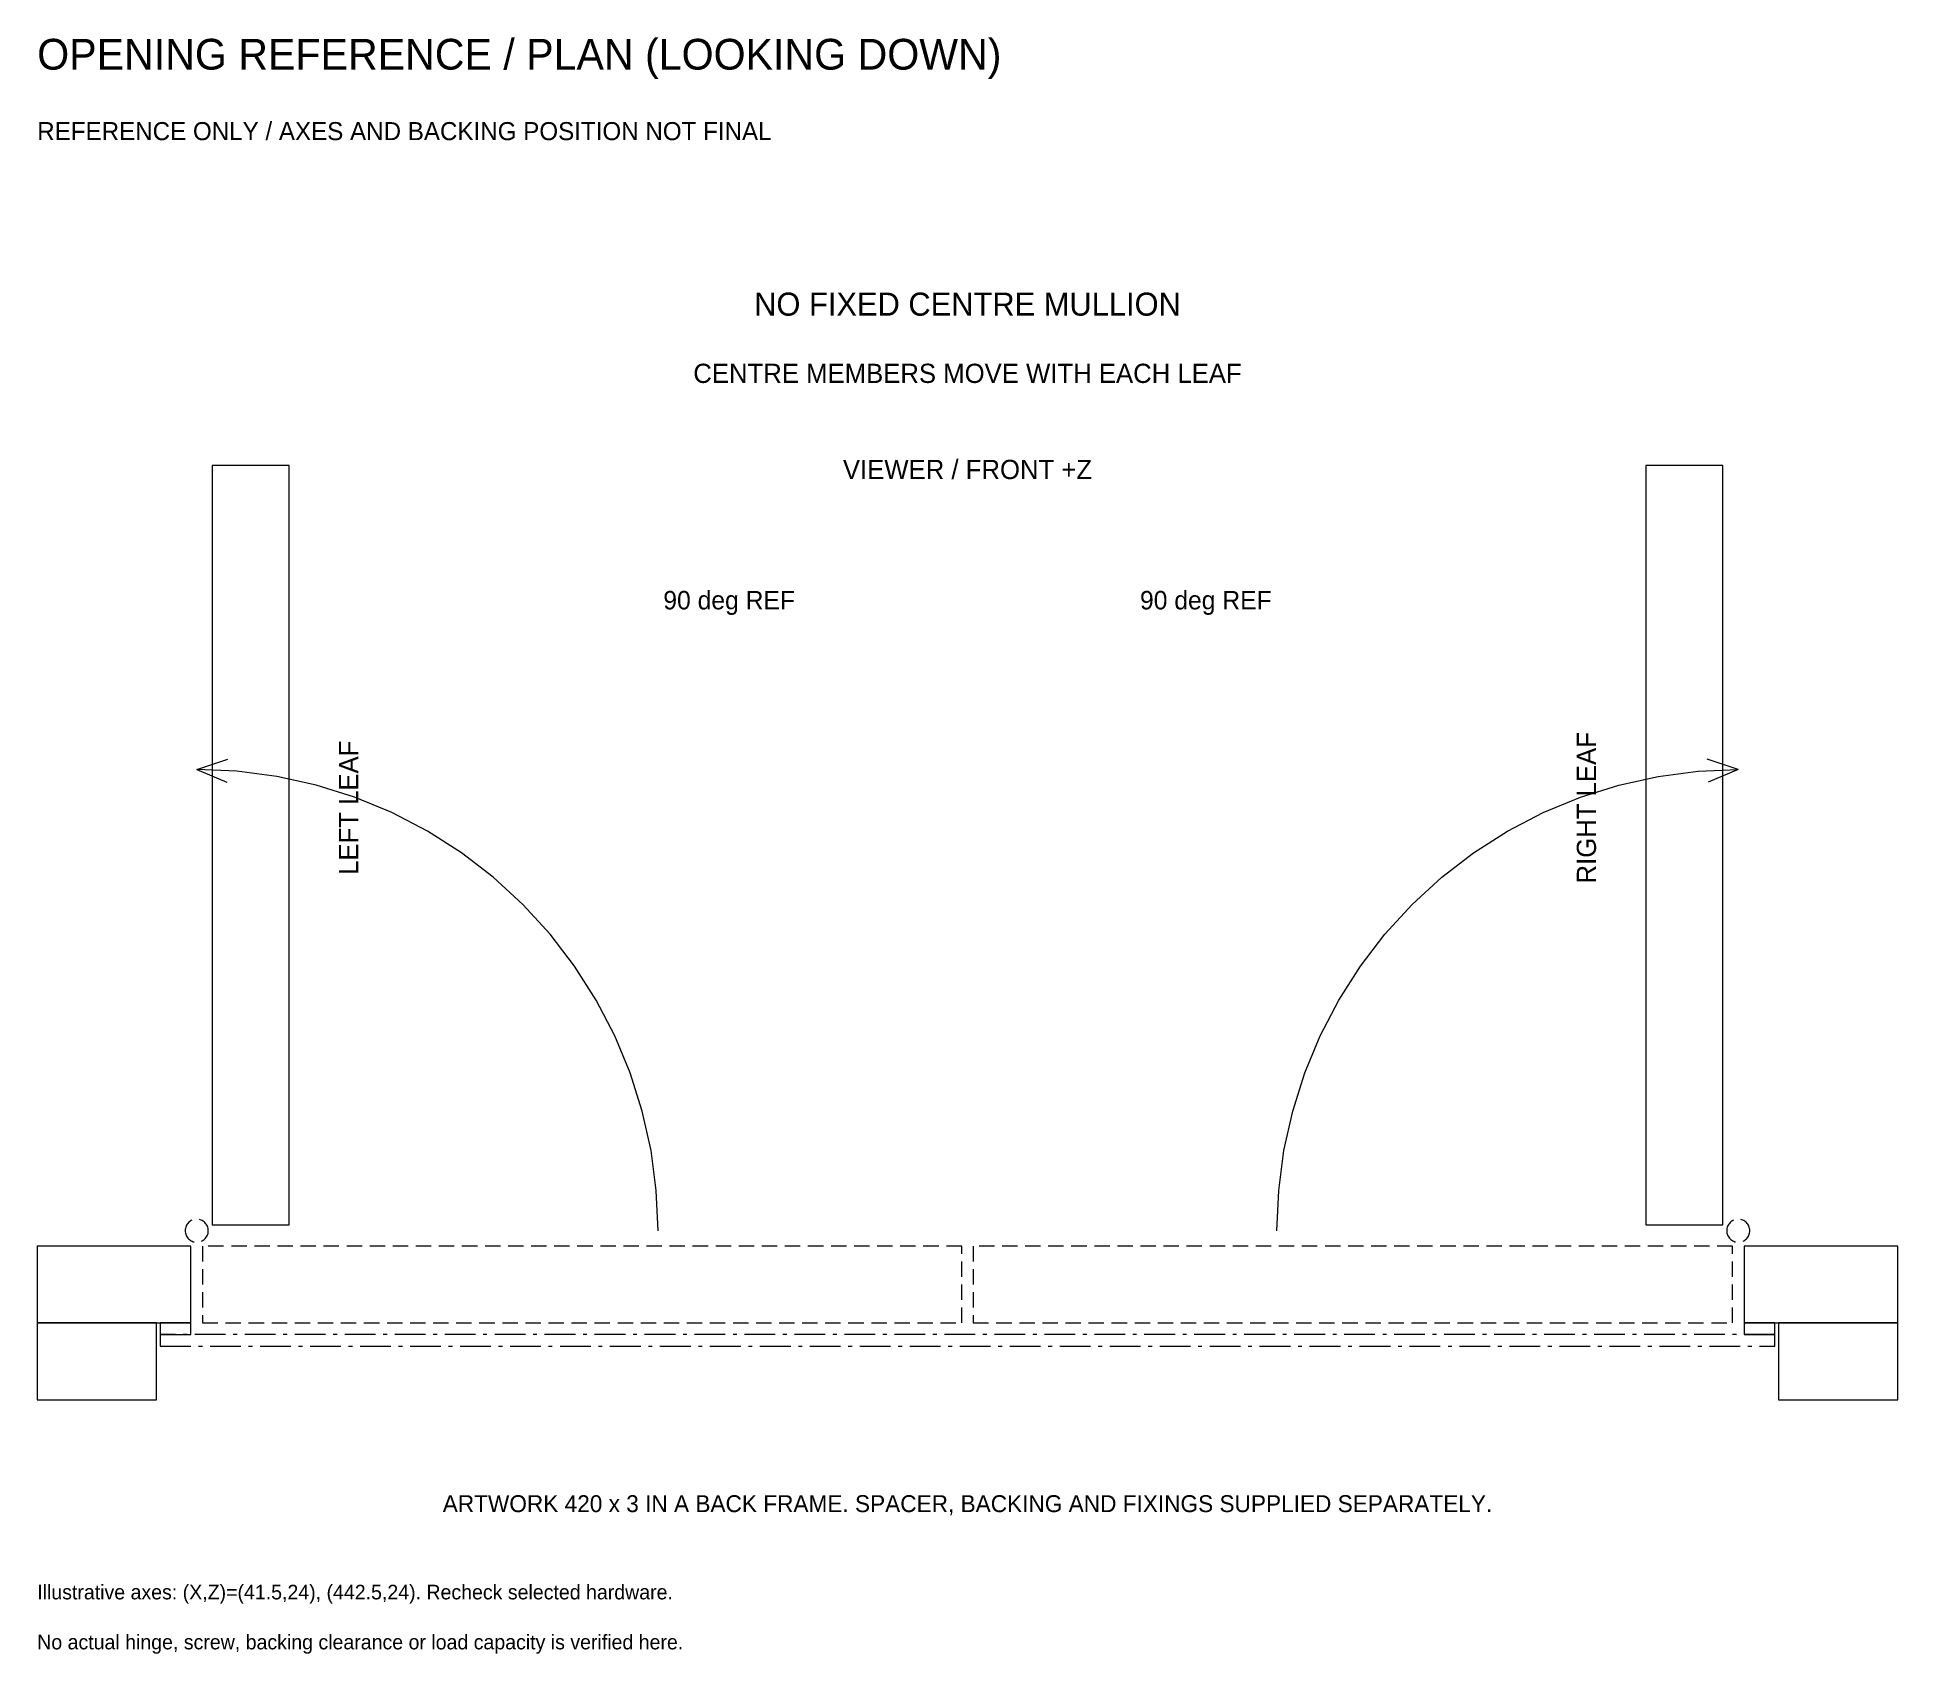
# Model space of a CAD drawing. Header units: millimetres. Extents: x -29 to 3684, y -456 to 1262.
# Drawn here: x 2530 to 3014, y -456 to -35.6 of the extents above; entities that cross this region are included whole.
import ezdxf
from ezdxf.enums import TextEntityAlignment as Align

# ---------------------------------------------------------------- set-up
doc = ezdxf.new("R2010")
doc.units = ezdxf.units.MM
doc.linetypes.add('A3_DASHDOT', pattern=[13, 8, -2, 1, -2])
doc.linetypes.add('REF_DASH', pattern=[6, 4, -2])
for name, color, linetype, lineweight in [('ASSEMBLY_REFERENCE', 8, 'Continuous', 18), ('HINGE_REF', 4, 'REF_DASH', 18), ('NOTES', 7, 'Continuous', 18)]:
    doc.layers.add(name, color=color, linetype=linetype, lineweight=lineweight)

msp = doc.modelspace()

# ---------------------------------------------------------------- texts
at = {"layer": 'ASSEMBLY_REFERENCE'}
for p in [(2710, -182), (2834, -182)]:
    msp.add_text('90 deg REF', height=4.8, dxfattribs=at).set_placement(p, align=Align.MIDDLE_CENTER)
for s, p in [('RIGHT LEAF', (2933, -236)), ('LEFT LEAF', (2611, -236))]:
    msp.add_text(s, height=5, rotation=90, dxfattribs=at).set_placement(p, align=Align.MIDDLE_CENTER)
at = {"layer": 'NOTES'}
for s, height, p in [('OPENING REFERENCE / PLAN (LOOKING DOWN)', 8, (2530, -40)), ('REFERENCE ONLY / AXES AND BACKING POSITION NOT FINAL', 4.7, (2530, -60)), ('Illustrative axes: (X,Z)=(41.5,24), (442.5,24). Recheck selected hardware.', 3.8, (2530, -440)), ('No actual hinge, screw, backing clearance or load capacity is verified here.', 3.8, (2530, -453))]:
    msp.add_text(s, height=height, dxfattribs=at).set_placement(p, align=Align.MIDDLE_LEFT)
for s, height, p in [('NO FIXED CENTRE MULLION', 6, (2772, -105)), ('CENTRE MEMBERS MOVE WITH EACH LEAF', 5, (2772, -123)), ('VIEWER / FRONT +Z', 5, (2772, -148)), ('ARTWORK 420 x 3 IN A BACK FRAME. SPACER, BACKING AND FIXINGS SUPPLIED SEPARATELY.', 4.4, (2772, -417))]:
    msp.add_text(s, height=height, dxfattribs=at).set_placement(p, align=Align.MIDDLE_CENTER)

# ---------------------------------------------------------------- linework, layer by layer
at = {"layer": 'ASSEMBLY_REFERENCE'}
for p, q in [((2571.5, -226), (2579.62, -223.35)), ((2581.96, -226.46), (2571.5, -226)), ((2571.5, -226), (2579.36, -229.35)), ((2592.34, -227.82), (2581.96, -226.46)), ((2951.66, -227.82), (2962.04, -226.46)), ((2962.04, -226.46), (2972.5, -226)), ((2972.5, -226), (2964.38, -223.35)), ((2972.5, -226), (2964.64, -229.35)), ((2602.56, -230.09), (2592.34, -227.82)), ((2612.54, -233.24), (2602.56, -230.09)), ((2931.46, -233.24), (2941.44, -230.09)), ((2941.44, -230.09), (2951.66, -227.82)), ((2622.21, -237.24), (2612.54, -233.24)), ((2921.79, -237.24), (2931.46, -233.24)), ((2631.5, -242.08), (2622.21, -237.24)), ((2912.5, -242.08), (2921.79, -237.24)), ((2640.33, -247.7), (2631.5, -242.08)), ((2903.67, -247.7), (2912.5, -242.08)), ((2648.63, -254.07), (2640.33, -247.7)), ((2895.37, -254.07), (2903.67, -247.7)), ((2656.35, -261.15), (2648.63, -254.07)), ((2887.65, -261.15), (2895.37, -254.07)), ((2663.43, -268.87), (2656.35, -261.15)), ((2880.57, -268.87), (2887.65, -261.15)), ((2669.8, -277.17), (2663.43, -268.87)), ((2874.2, -277.17), (2880.57, -268.87)), ((2675.42, -286), (2669.8, -277.17)), ((2868.58, -286), (2874.2, -277.17)), ((2680.26, -295.29), (2675.42, -286)), ((2863.74, -295.29), (2868.58, -286)), ((2684.26, -304.96), (2680.26, -295.29)), ((2859.74, -304.96), (2863.74, -295.29)), ((2687.41, -314.94), (2684.26, -304.96)), ((2856.59, -314.94), (2859.74, -304.96)), ((2689.68, -325.16), (2687.41, -314.94)), ((2854.32, -325.16), (2856.59, -314.94)), ((2691.04, -335.54), (2689.68, -325.16)), ((2852.96, -335.54), (2854.32, -325.16)), ((2691.5, -346), (2691.04, -335.54)), ((2852.5, -346), (2852.96, -335.54))]:
    msp.add_line(p, q, dxfattribs=at)
for points in [[(2595.5, -147), (2575.5, -147), (2575.5, -344.5), (2595.5, -344.5)], [(2948.5, -344.5), (2968.5, -344.5), (2968.5, -147), (2948.5, -147)], [(2570, -370), (2570, -350), (2530, -350), (2530, -370)], [(3014, -370), (3014, -350), (2974, -350), (2974, -370)], [(2561, -390), (2561, -370), (2530, -370), (2530, -390)], [(2562, -373), (2570, -373), (2570, -370), (2562, -370)], [(2974, -373), (2982, -373), (2982, -370), (2974, -370)], [(3014, -390), (3014, -370), (2983, -370), (2983, -390)]]:
    msp.add_lwpolyline(points, close=True, dxfattribs=at)
at = {"layer": 'ASSEMBLY_REFERENCE', "linetype": 'REF_DASH'}
for points in [[(2770.5, -370), (2770.5, -350), (2573, -350), (2573, -370)], [(2971, -370), (2971, -350), (2773.5, -350), (2773.5, -370)]]:
    msp.add_lwpolyline(points, close=True, dxfattribs=at)
at = {"layer": 'ASSEMBLY_REFERENCE', "linetype": 'A3_DASHDOT'}
msp.add_lwpolyline([(2562, -376), (2982, -376), (2982, -373), (2562, -373)], close=True, dxfattribs=at)
at = {"layer": 'HINGE_REF'}
for points in [[(2574.5, -346, 1), (2568.5, -346, 1)], [(2975.5, -346, 1), (2969.5, -346, 1)]]:
    msp.add_lwpolyline(points, format="xyb", close=True, dxfattribs=at)

msp.set_redraw_order([(e.dxf.handle, doc.entitydb.next_handle()) for e in msp.query("TEXT MTEXT ATTDEF DIMENSION ARC_DIMENSION")])  # texts and dimensions are drawn at this point

doc.saveas('drawing.dxf')
